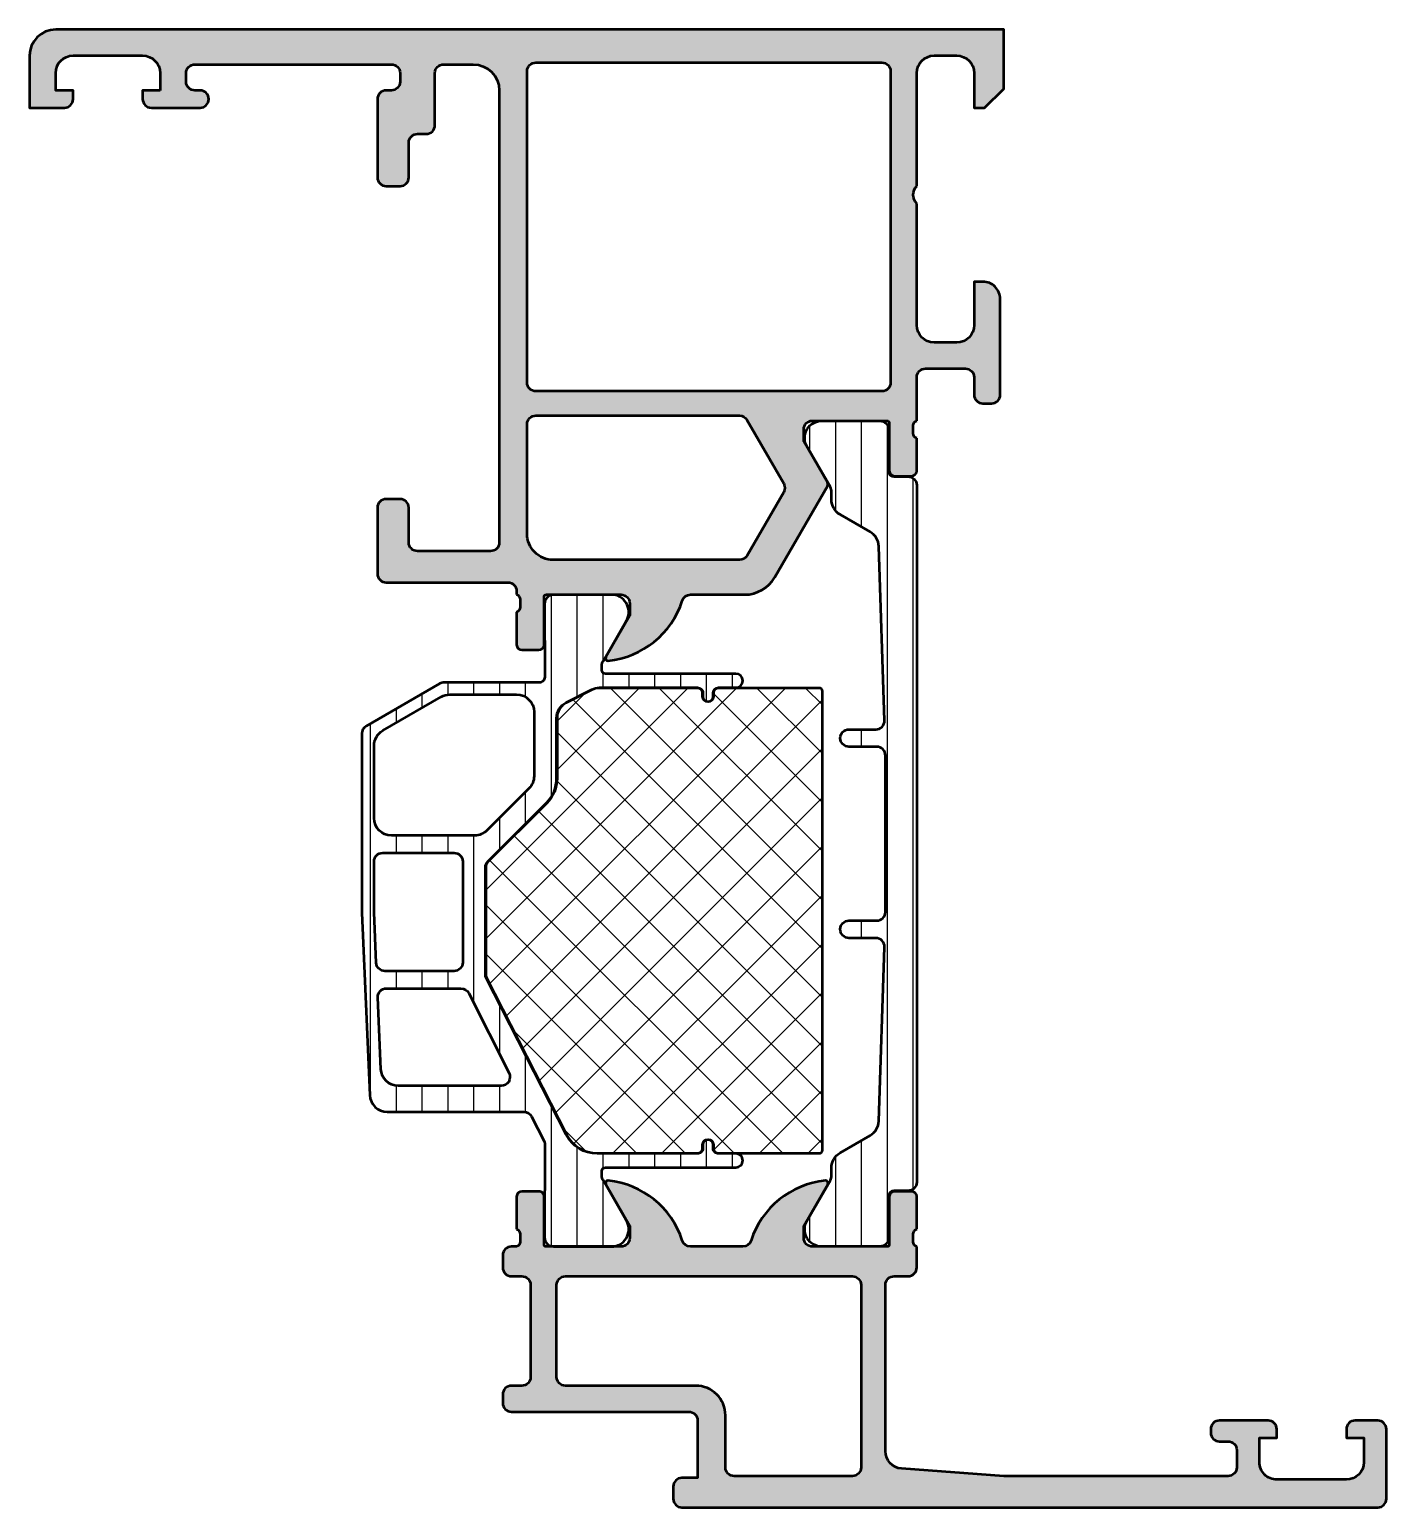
# Model space of a CAD drawing. Extents: x -30 to 48, y 0 to 85.
import ezdxf

# ---------------------------------------------------------------- set-up
doc = ezdxf.new("R2010")
doc.units = 0
for name, color, linetype, lineweight in [('0S-Alu contour', 7, 'Continuous', 50), ('0S-Alu hatch', 252, 'Continuous', 25), ('0S-Plastic contour', 254, 'Continuous', 50), ('0S-Plastic hatch', 253, 'Continuous', 25), ('0S-PT contour', 91, 'Continuous', 50), ('0S-PT hatch', 103, 'Continuous', 25)]:
    doc.layers.add(name, color=color, linetype=linetype, lineweight=lineweight)
pattern_1 = [(90, (0, 0), (-1.4859, 0), [])]

# ---------------------------------------------------------------- blocks, each defined once
blk = doc.blocks.new('346270__BF74AE64_2DAA_451C_8EFC_4A51F59395EB_')
at = {"layer": '0S-Alu hatch'}
h = blk.add_hatch(color=256, dxfattribs=at)
edge = h.paths.add_edge_path()
edge.add_line((-22.50000000226879, 81.5000456753733), (-23.50000000226879, 81.5000456753733))
edge.add_line((-23.50000000226879, 81.5000456753733), (-23.50000000226879, 81.00004567537331))
edge.add_arc((-23.00000000226879, 81.00004567537331), 0.5, 180, 270)
edge.add_line((-23.00000000226879, 80.5000456753733), (-20.20000000226879, 80.5000456753733))
edge.add_arc((-20.20000000226879, 81.00004567537331), 0.5, 270, 450)
edge.add_line((-20.20000000226879, 81.5000456753733), (-20.50000000226882, 81.5000456753733))
edge.add_ellipse((-20.50000000226882, 82.00004567537327), major_axis=(-0.4999999999999716, 0), ratio=1, start_angle=0, end_angle=90, ccw=False)
edge.add_line((-21.00000000226879, 82.00004567537327), (-21.00000000226879, 82.50004567537329))
edge.add_ellipse((-20.50000000226879, 82.50004567537329), major_axis=(-0.5, 0), ratio=1, start_angle=269.9999999999984, end_angle=360, ccw=False)
edge.add_line((-20.50000000226878, 83.0000456753733), (-9.200000002268808, 83.0000456753733))
edge.add_ellipse((-9.200000002268816, 82.50004567537329), major_axis=(-0.5000000000000142, 0), ratio=1, start_angle=180, end_angle=269.9999999999992, ccw=False)
edge.add_line((-8.700000002268801, 82.50004567537329), (-8.700000002268787, 82.0000456753733))
edge.add_ellipse((-9.200000002268801, 82.0000456753733), major_axis=(-0.5000000000000142, 0), ratio=1, start_angle=89.9999999999992, end_angle=180, ccw=False)
edge.add_line((-9.200000002268808, 81.50004567537329), (-9.500000002268777, 81.50004567537329))
edge.add_arc((-9.50000000226877, 81.00004567537327), 0.5000000000000142, 90.00000000000081, 180)
edge.add_line((-10.00000000226878, 81.00004567537329), (-10.00000000226879, 76.5000456753733))
edge.add_arc((-9.500000002268791, 76.5000456753733), 0.5, 180, 270)
edge.add_line((-9.500000002268791, 76.0000456753733), (-8.700000002268808, 76.0000456753733))
edge.add_arc((-8.700000002268801, 76.50004567537331), 0.5000000000000142, 269.9999999999992, 360)
edge.add_line((-8.200000002268787, 76.50004567537331), (-8.200000002268794, 78.5000456753733))
edge.add_ellipse((-7.700000002268794, 78.5000456753733), major_axis=(-0.5, 0), ratio=1, start_angle=270, end_angle=360, ccw=False)
edge.add_line((-7.700000002268794, 79.0000456753733), (-7.200000002268801, 79.0000456753733))
edge.add_arc((-7.200000002268794, 79.5000456753733), 0.5, 269.9999999999992, 360)
edge.add_line((-6.700000002268794, 79.50004567537329), (-6.70000000226878, 82.50004567537329))
edge.add_ellipse((-6.20000000226878, 82.50004567537329), major_axis=(-0.5, 0), ratio=1, start_angle=270.00000000000165, end_angle=360, ccw=False)
edge.add_line((-6.200000002268794, 83.0000456753733), (-4.500000002268805, 83.0000456753733))
edge.add_ellipse((-4.500000002268805, 81.5000456753733), major_axis=(-1.5, 0), ratio=1, start_angle=180, end_angle=270, ccw=False)
edge.add_line((-3.000000002268805, 81.5000456753733), (-3.000000002268791, 55.5000456753733))
edge.add_ellipse((-3.500000002268791, 55.5000456753733), major_axis=(-0.5, 0), ratio=1, start_angle=90.0000000000008, end_angle=180, ccw=False)
edge.add_line((-3.500000002268784, 55.0000456753733), (-7.700000002268794, 55.0000456753733))
edge.add_ellipse((-7.700000002268794, 55.5000456753733), major_axis=(-0.5, 0), ratio=1, start_angle=0, end_angle=90, ccw=False)
edge.add_line((-8.200000002268794, 55.5000456753733), (-8.200000002268787, 57.50004567537327))
edge.add_arc((-8.700000002268808, 57.50004567537327), 0.5000000000000214, 0, 89.9999999999992)
edge.add_line((-8.700000002268801, 58.0000456753733), (-9.500000002268813, 58.0000456753733))
edge.add_arc((-9.500000002268806, 57.5000456753733), 0.5, 90.00000000000081, 180)
edge.add_line((-10.0000000022688, 57.5000456753733), (-10.0000000022688, 53.70004567537328))
edge.add_arc((-9.500000002268813, 53.70004567537328), 0.4999999999999858, 180, 270.0000000000008)
edge.add_line((-9.500000002268806, 53.2000456753733), (-2.500000002268791, 53.2000456753733))
edge.add_ellipse((-2.500000002268791, 52.70004567537331), major_axis=(-0.4999999999999929, 0), ratio=1, start_angle=180, end_angle=270, ccw=False)
edge.add_line((-2.000000002268798, 52.70004567537331), (-2.000000002268791, 52.50025871779124))
edge.add_ellipse((-2.078824674848547, 52.23277807911624), major_axis=(-0.2788534042705836, 0), ratio=1, start_angle=178.8354106259001, end_angle=253.58012358050848, ccw=False)
edge.add_line((-1.80002887175852, 52.22711051767589), (-1.800028871758513, 51.77351651767589))
edge.add_ellipse((-2.078896967401675, 51.76785585819883), major_axis=(-0.2789255417371434, 0), ratio=1, start_angle=106.4245945553553, end_angle=181.1628700728862, ccw=False)
edge.add_line((-2.000029871758506, 51.5003125176759), (-2.000029871758513, 49.62030151766739))
edge.add_arc((-1.700029871758502, 49.62030151766739), 0.3000000000000114, 180, 270)
edge.add_line((-1.700029871758502, 49.32030151766737), (-0.7200555527157207, 49.32030151766737))
edge.add_arc((-0.7200555527157207, 49.62030151766738), 0.3000000000000043, 270, 360)
edge.add_line((-0.4200555527157164, 49.62030151766738), (-0.4200555527157235, 52.37915303887936))
edge.add_ellipse((-0.300055552715726, 52.37915303887936), major_axis=(-0.1199999999999974, 0), ratio=1, start_angle=270, end_angle=360, ccw=False)
edge.add_line((-0.300055552715726, 52.49915303887935), (4.000435396557193, 52.49915303887935))
edge.add_ellipse((4.000435396557186, 51.99915303887935), major_axis=(-0.5, 0), ratio=1, start_angle=180, end_angle=269.9999999999992, ccw=False)
edge.add_line((4.500435396557186, 51.99915303887935), (4.500435396557193, 51.29915303887936))
edge.add_line((4.500435396557193, 51.29915303887936), (3.118939938934822, 48.90633271585179))
edge.add_arc((3.23855518120547, 48.83727282352765), 0.138119784648278, 150.0000000000024, 275.6225775508025)
edge.add_arc((2.762212155383444, 53.67576190072712), 4.99999999999993, 275.622577550793, 342.2562568083121)
edge.add_ellipse((8.000572126881735, 51.99958028496938), major_axis=(-0.5000000000000537, 0), ratio=1, start_angle=270.00000000000324, end_angle=342.25625680831604, ccw=False)
edge.add_line((8.000572126881705, 52.49958028496943), (11.10411411720466, 52.49958028496943))
edge.add_arc((11.10411648695383, 54.49957798488573), 1.999997699917703, 269.9999321116088, 330.0000380431383)
edge.add_line((12.83616596656989, 53.49958028496945), (15.86199440404084, 58.7404692674008))
edge.add_arc((15.68878932003062, 58.84046926176586), 0.2000000000000006, 330.0000018640221, 389.9999817314342)
edge.add_line((15.86199443267216, 58.94046920654), (14.49996906715583, 61.29956807793817))
edge.add_line((14.49996906715583, 61.29956807793817), (14.49996906715583, 61.99958028496943))
edge.add_ellipse((14.99950752207739, 61.99961076942222), major_axis=(-0.4995384558517163, 0), ratio=1, start_angle=-90.00349648854058, end_angle=0.003496488599694203, ccw=False)
edge.add_line((14.99953800653017, 62.49914922434378), (19.29798379456311, 62.49915667765517))
edge.add_ellipse((19.2999341986251, 62.37917252901869), major_axis=(-0.1200000000000971, 0), ratio=1, start_angle=180, end_angle=270.93129034900915, ccw=False)
edge.add_line((19.41993419862519, 62.37917252901869), (19.41993419862519, 59.62032100780672))
edge.add_arc((19.7199341986252, 59.62032100780672), 0.3000000000000114, 180, 270)
edge.add_line((19.7199341986252, 59.32032100780671), (20.69990851766798, 59.32032100780671))
edge.add_arc((20.69990851766798, 59.62032100780672), 0.3000000000000114, 270, 360)
edge.add_line((20.99990851766799, 59.62032100780672), (20.99990851766798, 61.50033200781523))
edge.add_ellipse((21.07877561331115, 61.76787534833818), major_axis=(-0.2789255417371579, 0), ratio=1, start_angle=-1.1628700728862214, end_angle=73.57540544464553, ccw=False)
edge.add_line((20.79990751766798, 61.77353600781524), (20.79990751766798, 62.22713000781523))
edge.add_ellipse((21.07887250390952, 62.23280100853226), major_axis=(-0.279022622376522, 0), ratio=1, start_angle=-73.58012358050928, end_angle=1.1645893740977726, ccw=False)
edge.add_line((20.99999999773121, 62.5004439639169), (20.99999999773121, 65.00004567537327))
edge.add_ellipse((21.49999999773121, 65.00004567537327), major_axis=(-0.5, 0), ratio=1, start_angle=270, end_angle=360, ccw=False)
edge.add_line((21.49999999773121, 65.50004567537327), (23.7999999977312, 65.50004567537327))
edge.add_ellipse((23.79999999773121, 65.00004567537327), major_axis=(-0.5, 0), ratio=1, start_angle=180, end_angle=270.00000000000125, ccw=False)
edge.add_line((24.29999999773122, 65.00004567537327), (24.29999999773121, 64.00004567537327))
edge.add_arc((24.79999999773121, 64.00004567537327), 0.5, 180, 269.9999999999996)
edge.add_line((24.79999999773121, 63.50004567537327), (25.29999999773121, 63.50004567537327))
edge.add_arc((25.2999999977312, 64.00004567537329), 0.5000000000000142, 270.0000000000008, 360)
edge.add_line((25.79999999773121, 64.00004567537329), (25.79999999773121, 69.50004567537329))
edge.add_arc((24.79999999773122, 69.50004567537329), 0.9999999999999928, 0, 90.0000000000004)
edge.add_line((24.79999999773121, 70.50004567537329), (24.29999999773121, 70.50004567537327))
edge.add_line((24.29999999773121, 70.50004567537327), (24.29999999773121, 68.00004567537327))
edge.add_ellipse((23.29999999773121, 68.00004567537327), major_axis=(-1, 0), ratio=1, start_angle=90.00000000000023, end_angle=180, ccw=False)
edge.add_line((23.29999999773121, 67.00004567537327), (21.99999999773121, 67.00004567537327))
edge.add_ellipse((21.99999999773121, 68.00004567537327), major_axis=(-1, 0), ratio=1, start_angle=0, end_angle=90, ccw=False)
edge.add_line((20.99999999773121, 68.00004567537327), (20.99999999773121, 75.00004567537329))
edge.add_ellipse((21.52499999773121, 75.50004567537329), major_axis=(-0.7250000000000014, 0), ratio=1, start_angle=-43.6028189727034, end_angle=43.60281897270352, ccw=False)
edge.add_line((20.99999999773121, 76.00004567537329), (20.99999999773121, 82.50004567537329))
edge.add_ellipse((21.99999999773121, 82.50004567537329), major_axis=(-1, 0), ratio=1, start_angle=270, end_angle=360, ccw=False)
edge.add_line((21.99999999773121, 83.50004567537329), (23.29999999773121, 83.50004567537329))
edge.add_ellipse((23.29999999773121, 82.50004567537329), major_axis=(-1, 0), ratio=1, start_angle=180, end_angle=270, ccw=False)
edge.add_line((24.29999999773121, 82.50004567537329), (24.29999999773121, 80.50004567537329))
edge.add_line((24.29999999773121, 80.50004567537329), (24.89999999773121, 80.50004567537329))
edge.add_line((24.89999999773121, 80.50004567537329), (25.99999999773121, 81.6000456753733))
edge.add_line((25.99999999773121, 81.6000456753733), (25.99999999773121, 85.00004567537329))
edge.add_line((25.99999999773121, 85.00004567537329), (-28.50000000226879, 85.00004567537329))
edge.add_arc((-28.50000000226879, 83.50004567537329), 1.500000000000014, 90, 180)
edge.add_line((-30.00000000226881, 83.50004567537329), (-30.00000000226879, 80.5000456753733))
edge.add_line((-30.00000000226879, 80.5000456753733), (-28.00000000226879, 80.5000456753733))
edge.add_arc((-28.00000000226879, 81.00004567537331), 0.5, 270, 360)
edge.add_line((-27.50000000226879, 81.00004567537331), (-27.50000000226879, 81.5000456753733))
edge.add_line((-27.50000000226879, 81.5000456753733), (-28.50000000226879, 81.5000456753733))
edge.add_line((-28.50000000226879, 81.5000456753733), (-28.50000000226879, 82.50004567537329))
edge.add_ellipse((-27.50000000226879, 82.50004567537329), major_axis=(-1, 0), ratio=1, start_angle=270, end_angle=360, ccw=False)
edge.add_line((-27.50000000226879, 83.50004567537331), (-23.50000000226879, 83.50004567537331))
edge.add_ellipse((-23.50000000226879, 82.50004567537329), major_axis=(-1, 0), ratio=1, start_angle=180, end_angle=270, ccw=False)
edge.add_line((-22.50000000226879, 82.50004567537329), (-22.50000000226879, 81.5000456753733))
edge = h.paths.add_edge_path()
edge.add_ellipse((-0.9000000022687898, 82.6000456753733), major_axis=(-0.5, 0), ratio=1, start_angle=270, end_angle=360, ccw=False)
edge.add_line((-0.9000000022687898, 83.1000456753733), (18.99999999773121, 83.1000456753733))
edge.add_ellipse((18.99999999773121, 82.6000456753733), major_axis=(-0.5, 0), ratio=1, start_angle=180, end_angle=270, ccw=False)
edge.add_line((19.49999999773121, 82.6000456753733), (19.4999999977312, 64.70004567537329))
edge.add_ellipse((18.9999999977312, 64.70004567537329), major_axis=(-0.5, 0), ratio=1, start_angle=90.0000000000004, end_angle=180, ccw=False)
edge.add_line((18.99999999773121, 64.20004567537329), (-0.9000000022687898, 64.2000456753733))
edge.add_ellipse((-0.900000002268797, 64.7000456753733), major_axis=(-0.5, 0), ratio=1, start_angle=0, end_angle=90.0000000000008, ccw=False)
edge.add_line((-1.400000002268797, 64.7000456753733), (-1.400000002268789, 82.6000456753733))
edge = h.paths.add_edge_path()
edge.add_line((-0.9000000022687829, 62.80004567537331), (10.80495827491758, 62.80004567537329))
edge.add_ellipse((10.80495827491759, 62.30004567537328), major_axis=(-0.5000000000000142, 0), ratio=1, start_angle=210.000000000001, end_angle=270.0000000000008, ccw=False)
edge.add_line((11.23797097680981, 62.5500456753733), (13.3521585056487, 58.8881654627421))
edge.add_ellipse((12.91914580375648, 58.63816546274209), major_axis=(-0.499999999999998, 0), ratio=1, start_angle=149.9999999999999, end_angle=210.0000000000001, ccw=False)
edge.add_line((13.3521585056487, 58.38816546274209), (11.25168906940331, 54.75004567537329))
edge.add_ellipse((10.81867636751109, 55.00004567537328), major_axis=(-0.4999999999999995, 0), ratio=1, start_angle=90, end_angle=150.0000000000001, ccw=False)
edge.add_line((10.81867636751109, 54.50004567537328), (0.0999999977312154, 54.5000456753733))
edge.add_ellipse((0.099999997731203, 56.0000456753733), major_axis=(-1.5, 0), ratio=1, start_angle=0, end_angle=90.00000000000051, ccw=False)
edge.add_line((-1.400000002268797, 56.0000456753733), (-1.400000002268782, 62.30004567537331))
edge.add_ellipse((-0.9000000022687757, 62.30004567537331), major_axis=(-0.5000000000000071, 0), ratio=1, start_angle=270.0000000000008, end_angle=360, ccw=False)
at = {"layer": '0S-Alu contour', "color": 7}
for points in [[(24.29999999773121, 82.50004567537329), (24.29999999773121, 80.50004567537329), (24.89999999773121, 80.50004567537329), (25.99999999773121, 81.6000456753733), (25.99999999773121, 85.00004567537329), (-28.50000000226879, 85.00004567537329)], [(-30.00000000226881, 83.50004567537329), (-30.00000000226879, 80.5000456753733), (-28.00000000226879, 80.5000456753733)], [(-27.50000000226879, 83.50004567537331), (-23.50000000226879, 83.50004567537331)], [(21.99999999773121, 83.50004567537329), (23.29999999773121, 83.50004567537329)], [(-27.50000000226879, 81.00004567537331), (-27.50000000226879, 81.5000456753733), (-28.50000000226879, 81.5000456753733), (-28.50000000226879, 82.50004567537329)], [(-22.50000000226879, 82.50004567537329), (-22.50000000226879, 81.5000456753733)], [(-21.00000000226879, 82.00004567537327), (-21.00000000226879, 82.50004567537329)], [(-20.50000000226878, 83.0000456753733), (-9.200000002268808, 83.0000456753733)], [(-8.700000002268801, 82.50004567537329), (-8.700000002268787, 82.0000456753733)], [(-6.700000002268794, 79.50004567537329), (-6.70000000226878, 82.50004567537329)], [(-6.200000002268794, 83.0000456753733), (-4.500000002268805, 83.0000456753733)], [(-1.400000002268797, 64.7000456753733), (-1.400000002268789, 82.6000456753733)], [(-0.9000000022687898, 83.1000456753733), (18.99999999773121, 83.1000456753733)], [(19.49999999773121, 82.6000456753733), (19.4999999977312, 64.70004567537329)], [(20.99999999773121, 76.00004567537329), (20.99999999773121, 82.50004567537329)], [(-22.50000000226879, 81.5000456753733), (-23.50000000226879, 81.5000456753733), (-23.50000000226879, 81.00004567537331)], [(-20.20000000226879, 81.5000456753733), (-20.50000000226882, 81.5000456753733)], [(-10.00000000226878, 81.00004567537329), (-10.00000000226879, 76.5000456753733)], [(-9.200000002268808, 81.50004567537329), (-9.500000002268777, 81.50004567537329)], [(-3.000000002268805, 81.5000456753733), (-3.000000002268791, 55.5000456753733)], [(-23.00000000226879, 80.5000456753733), (-20.20000000226879, 80.5000456753733)], [(-8.200000002268787, 76.50004567537331), (-8.200000002268794, 78.5000456753733)], [(-7.700000002268794, 79.0000456753733), (-7.200000002268801, 79.0000456753733)], [(-9.500000002268791, 76.0000456753733), (-8.700000002268808, 76.0000456753733)], [(20.99999999773121, 68.00004567537327), (20.99999999773121, 75.00004567537329)], [(24.79999999773121, 70.50004567537329), (24.29999999773121, 70.50004567537327), (24.29999999773121, 68.00004567537327)], [(25.79999999773121, 64.00004567537329), (25.79999999773121, 69.50004567537329)], [(23.29999999773121, 67.00004567537327), (21.99999999773121, 67.00004567537327)], [(21.49999999773121, 65.50004567537327), (23.7999999977312, 65.50004567537327)], [(20.99999999773121, 62.5004439639169), (20.99999999773121, 65.00004567537327)], [(24.29999999773122, 65.00004567537327), (24.29999999773121, 64.00004567537327)], [(18.99999999773121, 64.20004567537329), (-0.9000000022687898, 64.2000456753733)], [(24.79999999773121, 63.50004567537327), (25.29999999773121, 63.50004567537327)], [(-1.400000002268797, 56.0000456753733), (-1.400000002268782, 62.30004567537331)], [(-0.9000000022687829, 62.80004567537331), (10.80495827491758, 62.80004567537329)], [(11.23797097680981, 62.5500456753733), (13.3521585056487, 58.8881654627421)], [(14.99953800653017, 62.49914922434378), (19.29798379456311, 62.49915667765517)], [(19.41993419862519, 62.37917252901869), (19.41993419862519, 59.62032100780672)], [(20.79990751766798, 61.77353600781524), (20.79990751766798, 62.22713000781523)], [(15.86199443267216, 58.94046920654), (14.49996906715583, 61.29956807793817), (14.49996906715583, 61.99958028496943)], [(20.99990851766799, 59.62032100780672), (20.99990851766798, 61.50033200781523)], [(12.83616596656989, 53.49958028496945), (15.86199440404084, 58.7404692674008)], [(19.7199341986252, 59.32032100780671), (20.69990851766798, 59.32032100780671)], [(-8.700000002268801, 58.0000456753733), (-9.500000002268813, 58.0000456753733)], [(13.3521585056487, 58.38816546274209), (11.25168906940331, 54.75004567537329)], [(-10.0000000022688, 57.5000456753733), (-10.0000000022688, 53.70004567537328)], [(-8.200000002268794, 55.5000456753733), (-8.200000002268787, 57.50004567537327)], [(-3.500000002268784, 55.0000456753733), (-7.700000002268794, 55.0000456753733)], [(10.81867636751109, 54.50004567537328), (0.0999999977312154, 54.5000456753733)], [(-9.500000002268806, 53.2000456753733), (-2.500000002268791, 53.2000456753733)], [(-2.000000002268798, 52.70004567537331), (-2.000000002268791, 52.50025871779124)], [(-1.80002887175852, 52.22711051767589), (-1.800028871758513, 51.77351651767589)], [(-0.4200555527157164, 49.62030151766738), (-0.4200555527157235, 52.37915303887936)], [(-0.300055552715726, 52.49915303887935), (4.000435396557193, 52.49915303887935)], [(4.500435396557186, 51.99915303887935), (4.500435396557193, 51.29915303887936), (3.118939938934822, 48.90633271585179)], [(8.000572126881705, 52.49958028496943), (11.10411411720466, 52.49958028496943)], [(-2.000029871758506, 51.5003125176759), (-2.000029871758513, 49.62030151766739)], [(-1.700029871758502, 49.32030151766737), (-0.7200555527157207, 49.32030151766737)]]:
    blk.add_lwpolyline(points, dxfattribs=at)
for centre, radius, start, end in [((-28.50000000226879, 83.50004567537329), 1.500000000000014, 90, 180), ((-28.00000000226879, 81.00004567537331), 0.5, 270, 0), ((-23.00000000226879, 81.00004567537331), 0.5, 180, 270), ((-20.20000000226879, 81.00004567537331), 0.5, 270, 90), ((-9.50000000226877, 81.00004567537327), 0.5000000000000142, 90.00000000000081, 180), ((-7.200000002268794, 79.5000456753733), 0.5, 269.9999999999992, 0), ((-9.500000002268791, 76.5000456753733), 0.5, 180, 270), ((-8.700000002268801, 76.50004567537331), 0.5000000000000142, 269.9999999999992, 0), ((24.79999999773122, 69.50004567537329), 0.9999999999999928, 0, 90.0000000000004), ((24.79999999773121, 64.00004567537327), 0.5, 180, 269.9999999999996), ((25.2999999977312, 64.00004567537329), 0.5000000000000142, 270.0000000000008, 0), ((19.7199341986252, 59.62032100780672), 0.3000000000000114, 180, 270), ((20.69990851766798, 59.62032100780672), 0.3000000000000114, 270, 0), ((15.68878932003062, 58.84046926176586), 0.2000000000000006, 330.0000018640221, 29.99998173143422), ((-9.500000002268806, 57.5000456753733), 0.5, 90.00000000000081, 180), ((-8.700000002268808, 57.50004567537327), 0.5000000000000214, 0, 89.9999999999992), ((-9.500000002268813, 53.70004567537328), 0.4999999999999858, 180, 270.0000000000008), ((11.10411648695383, 54.49957798488573), 1.999997699917703, 269.9999321116088, 330.0000380431383), ((2.762212155383444, 53.67576190072712), 4.99999999999993, 275.622577550793, 342.2562568083121), ((-1.700029871758502, 49.62030151766739), 0.3000000000000114, 180, 270), ((-0.7200555527157207, 49.62030151766738), 0.3000000000000043, 270, 0), ((3.23855518120547, 48.83727282352765), 0.138119784648278, 150.0000000000024, 275.6225775508025)]:
    blk.add_arc(centre, radius, start, end, dxfattribs=at)
at = {"layer": '0S-Alu contour', "color": 7, "extrusion": (0, 0, -1)}
for centre, radius, start, end in [((27.50000000226879, 82.50004567537329), 1, 0, 90), ((23.50000000226879, 82.50004567537329), 1, 90, 180), ((-21.99999999773121, 82.50004567537329), 1, 0, 90), ((-23.29999999773121, 82.50004567537329), 1, 90, 180), ((20.50000000226879, 82.50004567537329), 0.5, 0, 90.0000000000016), ((9.200000002268816, 82.50004567537329), 0.5000000000000142, 90.00000000000081, 180), ((6.20000000226878, 82.50004567537329), 0.5, 0, 89.99999999999837), ((4.500000002268805, 81.5000456753733), 1.5, 90, 180), ((0.9000000022687898, 82.6000456753733), 0.5, 0, 90), ((-18.99999999773121, 82.6000456753733), 0.5, 90, 180), ((20.50000000226882, 82.00004567537327), 0.4999999999999716, 270, 0), ((9.200000002268801, 82.0000456753733), 0.5000000000000142, 180, 270.0000000000008), ((7.700000002268794, 78.5000456753733), 0.5, 0, 90), ((-21.52499999773121, 75.50004567537329), 0.7250000000000015, 316.3971810272965, 43.6028189727035), ((-21.99999999773121, 68.00004567537327), 1, 270, 0), ((-23.29999999773121, 68.00004567537327), 1, 180, 269.9999999999998), ((-21.49999999773121, 65.00004567537327), 0.5, 0, 90), ((-23.79999999773121, 65.00004567537327), 0.5, 89.99999999999876, 180), ((0.900000002268797, 64.7000456753733), 0.5, 269.9999999999992, 0), ((-18.9999999977312, 64.70004567537329), 0.5, 180, 269.9999999999996), ((0.9000000022687757, 62.30004567537331), 0.5000000000000071, 0, 89.9999999999992), ((-10.80495827491759, 62.30004567537328), 0.5000000000000142, 89.9999999999992, 149.999999999999), ((-14.99950752207739, 61.99961076942222), 0.4995384558517163, 359.9965035114003, 90.00349648854063), ((-19.2999341986251, 62.37917252901869), 0.1200000000000971, 89.06870965099084, 180), ((-21.07887250390952, 62.23280100853226), 0.279022622376522, 358.8354106259022, 73.58012358050941), ((-21.07877561331115, 61.76787534833818), 0.2789255417371579, 286.4245945553545, 1.162870072886224), ((-12.91914580375648, 58.63816546274209), 0.499999999999998, 149.9999999999999, 210.0000000000001), ((7.700000002268794, 55.5000456753733), 0.5, 270, 0), ((3.500000002268791, 55.5000456753733), 0.5, 180, 269.9999999999992), ((-0.099999997731203, 56.0000456753733), 1.5, 269.9999999999995, 0), ((-10.81867636751109, 55.00004567537328), 0.4999999999999995, 210, 270), ((2.500000002268791, 52.70004567537331), 0.4999999999999929, 90, 180), ((2.078824674848547, 52.23277807911624), 0.2788534042705836, 106.4198764194915, 181.1645893741), ((0.300055552715726, 52.37915303887936), 0.1199999999999974, 0, 90), ((-4.000435396557186, 51.99915303887935), 0.5, 90.00000000000081, 180), ((-8.000572126881735, 51.99958028496938), 0.5000000000000537, 17.74374319168398, 89.99999999999675), ((2.078896967401675, 51.76785585819883), 0.2789255417371434, 178.8371299271138, 253.5754054446447)]:
    blk.add_arc(centre, radius, start, end, dxfattribs=at)
blk = doc.blocks.new('345330__E191DA10_F235_4A55_B0DD_916212A64A59_')
at = {"layer": '0S-Alu hatch'}
h = blk.add_hatch(color=256, dxfattribs=at)
edge = h.paths.add_edge_path()
edge.add_arc((38.40000000000001, 4.5), 0.5000000000000142, 90.0000000000016, 180)
edge.add_line((37.89999999999999, 4.499999999999985), (37.89999999999999, 4.299999999999997))
edge.add_arc((38.39999999999999, 4.299999999999997), 0.5, 180, 270)
edge.add_line((38.39999999999999, 3.799999999999997), (38.89999999999999, 3.799999999999997))
edge.add_ellipse((38.89999999999999, 3.299999999999997), major_axis=(-0.5, 0), ratio=1, start_angle=180, end_angle=270, ccw=False)
edge.add_line((39.39999999999999, 3.299999999999997), (39.39999999999999, 2.299999999999997))
edge.add_ellipse((38.89999999999999, 2.300000000000007), major_axis=(-0.5, 0), ratio=1, start_angle=90, end_angle=180, ccw=False)
edge.add_line((38.89999999999999, 1.800000000000007), (25.99999999999992, 1.800000000000025))
edge.add_line((25.99999999999992, 1.800000000000025), (20.12666855696393, 2.231862606105579))
edge.add_ellipse((20.19999999999998, 3.229170231395894), major_axis=(-0.9999999999999785, 0), ratio=1, start_angle=0, end_angle=85.7946429982913, ccw=False)
edge.add_line((19.2, 3.229170231395894), (19.19999999999998, 12.8))
edge.add_ellipse((19.70000000000001, 12.79999999999998), major_axis=(-0.500000000000032, 0), ratio=1, start_angle=269.99999999999875, end_angle=360, ccw=False)
edge.add_line((19.70000000000002, 13.30000000000001), (20.50000000000001, 13.30000000000001))
edge.add_arc((20.5, 13.8), 0.4999999999999965, 270.0000000000012, 360)
edge.add_line((20.99999999999999, 13.8), (21, 15.00004567227427))
edge.add_ellipse((21.07883644743735, 15.26756626730211), major_axis=(-0.2788950594911806, 0), ratio=1, start_angle=-1.164589374097602, end_angle=73.5801235805078, ccw=False)
edge.add_line((20.79999899773121, 15.27323467536478), (20.79999899773121, 15.72682867536479))
edge.add_ellipse((21.07886709337437, 15.73248933484186), major_axis=(-0.2789255417371436, 0), ratio=1, start_angle=-73.57540544464308, end_angle=1.1628700728883814, ccw=False)
edge.add_line((20.9999999977312, 16.00003267536479), (20.99999999773121, 17.8800436753733))
edge.add_arc((20.69999999773121, 17.8800436753733), 0.3000000000000007, 0, 90)
edge.add_line((20.69999999773121, 18.1800436753733), (19.72002567868842, 18.1800436753733))
edge.add_arc((19.72002567868843, 17.88004367537329), 0.3000000000000114, 90.00000000000067, 180)
edge.add_line((19.42002567868842, 17.88004367537329), (19.42002567868843, 15.1200456753733))
edge.add_ellipse((19.30002567868842, 15.1200456753733), major_axis=(-0.1200000000000045, 0), ratio=1, start_angle=90, end_angle=180, ccw=False)
edge.add_line((19.30002567868842, 15.00004567537329), (14.99999999773121, 15.00004567537329))
edge.add_ellipse((14.99999999773121, 15.5000456753733), major_axis=(-0.5000000000000018, 0), ratio=1, start_angle=0, end_angle=90.0000000000008, ccw=False)
edge.add_line((14.49999999773121, 15.5000456753733), (14.4999999977312, 16.20004567537329))
edge.add_line((14.4999999977312, 16.20004567537329), (15.88149545535357, 18.59286599840086))
edge.add_arc((15.76188021308291, 18.66192589072501), 0.1381197846482991, 329.999999999999, 455.6225775507923)
edge.add_arc((16.23822323890493, 13.82343681352545), 5.000000000000039, 95.62257755079254, 162.2515836439288)
edge.add_ellipse((10.99999999773113, 15.50004567537326), major_axis=(-0.4999999999999578, 0), ratio=1, start_angle=90.00000000000978, end_angle=162.2515836439406, ccw=False)
edge.add_line((10.99999999773121, 15.0000456753733), (7.999999997731215, 15.00004567537329))
edge.add_ellipse((7.999999997731222, 15.50004567537335), major_axis=(-0.5000000000000587, 0), ratio=1, start_angle=17.748416356069015, end_angle=89.9999999999992, ccw=False)
edge.add_arc((2.761776756557402, 13.82343681352553), 4.99999999999996, 17.74841635607022, 84.37742244920626)
edge.add_arc((3.238119782379513, 18.661925890725), 0.1381197846483059, 84.37742244920538, 209.9999999999945)
edge.add_line((3.118504540108838, 18.59286599840086), (4.499999997731201, 16.20004567537329))
edge.add_line((4.499999997731201, 16.20004567537329), (4.499999997731201, 15.50004567537332))
edge.add_ellipse((3.999999997731187, 15.50004567537331), major_axis=(-0.5000000000000142, 0), ratio=1, start_angle=90.00000000000159, end_angle=180, ccw=False)
edge.add_line((3.999999997731201, 15.00004567537329), (-0.3000103663751688, 15.00004567537329))
edge.add_ellipse((-0.3000103663751688, 15.1200456753733), major_axis=(-0.1200000000000045, 0), ratio=1, start_angle=0, end_angle=90, ccw=False)
edge.add_line((-0.4200103663751733, 15.1200456753733), (-0.4200103663751378, 17.88008141799188))
edge.add_arc((-0.7200103663751634, 17.88008141799186), 0.3000000000000256, 0, 90.00000000000541)
edge.add_line((-0.7200103663751917, 18.18008141799188), (-1.699984685417938, 18.18008141799189))
edge.add_arc((-1.699984685417916, 17.88008141799187), 0.3000000000000185, 90.00000000000406, 180)
edge.add_line((-1.999984685417935, 17.88008141799187), (-1.999984685417956, 16.00007041798337))
edge.add_ellipse((-2.078851781061125, 15.73252707746041), major_axis=(-0.2789255417371664, 0), ratio=1, start_angle=178.8371299271148, end_angle=253.5754054446461, ccw=False)
edge.add_line((-1.79998368541794, 15.72686641798336), (-1.799983685417942, 15.2732724179834))
edge.add_ellipse((-2.078883396937392, 15.26757232633086), major_axis=(-0.2789579540548718, 0), ratio=1, start_angle=106.42612272478459, end_angle=181.1708356793903, ccw=False)
edge.add_line((-2.000000000000027, 15.00000000000001), (-2.300000000000011, 15.00000000000001))
edge.add_arc((-2.300000000000004, 14.50000000000001), 0.5000000000000071, 90.00000000000081, 180)
edge.add_line((-2.800000000000011, 14.50000000000001), (-2.799999999999997, 13.8))
edge.add_arc((-2.300000000000018, 13.79999999999999), 0.4999999999999787, 180, 269.9999999999992)
edge.add_line((-2.300000000000025, 13.30000000000001), (-1.700000000000017, 13.30000000000001))
edge.add_ellipse((-1.700000000000017, 12.80000000000002), major_axis=(-0.4999999999999858, 0), ratio=1, start_angle=180, end_angle=270, ccw=False)
edge.add_line((-1.200000000000031, 12.80000000000002), (-1.200000000000002, 7.500000000000014))
edge.add_ellipse((-1.700000000000031, 7.500000000000028), major_axis=(-0.5000000000000285, 0), ratio=1, start_angle=89.9999999999967, end_angle=180, ccw=False)
edge.add_line((-1.700000000000059, 7), (-2.300000000000025, 7))
edge.add_arc((-2.300000000000039, 6.500000000000014), 0.4999999999999858, 89.99999999999837, 180)
edge.add_line((-2.800000000000025, 6.500000000000014), (-2.800000000000011, 6))
edge.add_arc((-2.300000000000011, 6), 0.5, 180, 270)
edge.add_line((-2.300000000000011, 5.5), (7.899999999999991, 5.5))
edge.add_ellipse((7.899999999999991, 5), major_axis=(-0.5, 0), ratio=1, start_angle=180, end_angle=270, ccw=False)
edge.add_line((8.399999999999991, 5), (8.399999999999977, 1.700000000000017))
edge.add_line((8.399999999999977, 1.700000000000017), (7.499999999999971, 1.699999999999988))
edge.add_arc((7.499999999999971, 1.200000000000002), 0.4999999999999858, 90, 180)
edge.add_line((6.999999999999985, 1.200000000000002), (6.999999999999985, 0.5))
edge.add_arc((7.499999999999992, 0.5000000000000071), 0.5000000000000071, 180, 269.9999999999992)
edge.add_line((7.499999999999985, 0), (47.49999999999999, 0))
edge.add_arc((47.49999999999999, 0.5000000000000018), 0.5000000000000018, 270, 360)
edge.add_line((47.99999999999998, 0.5000000000000018), (47.99999999999998, 4.5))
edge.add_arc((47.49999999999999, 4.500000000000001), 0.4999999999999929, 0, 90)
edge.add_line((47.49999999999999, 4.999999999999994), (46.19999999999998, 5))
edge.add_arc((46.19999999999999, 4.500000000000003), 0.4999999999999965, 90.00000000000081, 180)
edge.add_line((45.69999999999999, 4.500000000000003), (45.69999999999999, 4))
edge.add_line((45.69999999999999, 4), (46.69999999999999, 4))
edge.add_line((46.69999999999999, 4), (46.69999999999999, 2.600000000000008))
edge.add_ellipse((45.69999999999999, 2.600000000000004), major_axis=(-1, 0), ratio=1, start_angle=90.0000000000008, end_angle=180, ccw=False)
edge.add_line((45.7, 1.600000000000004), (41.69999999999999, 1.600000000000008))
edge.add_ellipse((41.69999999999998, 2.599999999999999), major_axis=(-0.9999999999999911, 0), ratio=1, start_angle=0, end_angle=90.0000000000004, ccw=False)
edge.add_line((40.69999999999999, 2.599999999999999), (40.69999999999999, 4))
edge.add_line((40.69999999999999, 4), (41.69999999999999, 4))
edge.add_line((41.69999999999999, 4), (41.69999999999999, 4.5))
edge.add_arc((41.2, 4.499999999999992), 0.4999999999999929, 0, 90.00000000000081)
edge.add_line((41.19999999999999, 4.999999999999985), (38.39999999999999, 5.000000000000014))
edge = h.paths.add_edge_path()
edge.add_ellipse((0.799999999999976, 12.8), major_axis=(-0.5000000000000071, 0), ratio=1, start_angle=270.0000000000008, end_angle=360, ccw=False)
edge.add_line((0.7999999999999688, 13.30000000000001), (17.29999999999999, 13.3))
edge.add_ellipse((17.29999999999999, 12.8), major_axis=(-0.5, 0), ratio=1, start_angle=180, end_angle=270, ccw=False)
edge.add_line((17.79999999999999, 12.8), (17.79999999999999, 2.299999999999997))
edge.add_ellipse((17.29999999999999, 2.299999999999997), major_axis=(-0.5, 0), ratio=1, start_angle=90, end_angle=180, ccw=False)
edge.add_line((17.29999999999999, 1.799999999999997), (10.5, 1.799999999999997))
edge.add_ellipse((10.5, 2.300000000000011), major_axis=(-0.5000000000000142, 0), ratio=1, start_angle=0, end_angle=90, ccw=False)
edge.add_line((9.999999999999986, 2.300000000000011), (10, 5.300000000000002))
edge.add_arc((8.300000000000004, 5.300000000000002), 1.699999999999995, 0, 90.00000000000024)
edge.add_line((8.299999999999997, 6.999999999999998), (0.799999999999983, 7.000000000000014))
edge.add_ellipse((0.799999999999983, 7.500000000000014), major_axis=(-0.5, 0), ratio=1, start_angle=0, end_angle=90, ccw=False)
edge.add_line((0.2999999999999829, 7.500000000000014), (0.2999999999999687, 12.8))
at = {"layer": '0S-Alu contour', "color": 7}
for points in [[(-1.999984685417935, 17.88008141799187), (-1.999984685417956, 16.00007041798337)], [(-0.7200103663751917, 18.18008141799188), (-1.699984685417938, 18.18008141799189)], [(-0.4200103663751733, 15.1200456753733), (-0.4200103663751378, 17.88008141799188)], [(3.118504540108838, 18.59286599840086), (4.499999997731201, 16.20004567537329), (4.499999997731201, 15.50004567537332)], [(14.49999999773121, 15.5000456753733), (14.4999999977312, 16.20004567537329), (15.88149545535357, 18.59286599840086)], [(19.42002567868842, 17.88004367537329), (19.42002567868843, 15.1200456753733)], [(20.69999999773121, 18.1800436753733), (19.72002567868842, 18.1800436753733)], [(20.9999999977312, 16.00003267536479), (20.99999999773121, 17.8800436753733)], [(-1.79998368541794, 15.72686641798336), (-1.799983685417942, 15.2732724179834)], [(20.79999899773121, 15.27323467536478), (20.79999899773121, 15.72682867536479)], [(-2.800000000000011, 14.50000000000001), (-2.799999999999997, 13.8)], [(-2.000000000000027, 15.00000000000001), (-2.300000000000011, 15.00000000000001)], [(3.999999997731201, 15.00004567537329), (-0.3000103663751688, 15.00004567537329)], [(10.99999999773121, 15.0000456753733), (7.999999997731215, 15.00004567537329)], [(19.30002567868842, 15.00004567537329), (14.99999999773121, 15.00004567537329)], [(20.99999999999999, 13.8), (21, 15.00004567227427)], [(-2.300000000000025, 13.30000000000001), (-1.700000000000017, 13.30000000000001)], [(-1.200000000000031, 12.80000000000002), (-1.200000000000002, 7.500000000000014)], [(0.2999999999999829, 7.500000000000014), (0.2999999999999687, 12.8)], [(0.7999999999999688, 13.30000000000001), (17.29999999999999, 13.3)], [(17.79999999999999, 12.8), (17.79999999999999, 2.299999999999997)], [(19.2, 3.229170231395894), (19.19999999999998, 12.8)], [(19.70000000000002, 13.30000000000001), (20.50000000000001, 13.30000000000001)], [(-1.700000000000059, 7), (-2.300000000000025, 7)], [(8.299999999999997, 6.999999999999998), (0.799999999999983, 7.000000000000014)], [(-2.800000000000025, 6.500000000000014), (-2.800000000000011, 6)], [(-2.300000000000011, 5.5), (7.899999999999991, 5.5)], [(9.999999999999986, 2.300000000000011), (10, 5.300000000000002)], [(8.399999999999991, 5), (8.399999999999977, 1.700000000000017), (7.499999999999971, 1.699999999999988)], [(37.89999999999999, 4.499999999999985), (37.89999999999999, 4.299999999999997)], [(41.19999999999999, 4.999999999999985), (38.39999999999999, 5.000000000000014)], [(40.69999999999999, 2.599999999999999), (40.69999999999999, 4), (41.69999999999999, 4), (41.69999999999999, 4.5)], [(45.69999999999999, 4.500000000000003), (45.69999999999999, 4), (46.69999999999999, 4), (46.69999999999999, 2.600000000000008)], [(47.49999999999999, 4.999999999999994), (46.19999999999998, 5)], [(47.99999999999998, 0.5000000000000018), (47.99999999999998, 4.5)], [(38.39999999999999, 3.799999999999997), (38.89999999999999, 3.799999999999997)], [(39.39999999999999, 3.299999999999997), (39.39999999999999, 2.299999999999997)], [(17.29999999999999, 1.799999999999997), (10.5, 1.799999999999997)], [(38.89999999999999, 1.800000000000007), (25.99999999999992, 1.800000000000025), (20.12666855696393, 2.231862606105579)], [(6.999999999999985, 1.200000000000002), (6.999999999999985, 0.5)], [(45.7, 1.600000000000004), (41.69999999999999, 1.600000000000008)], [(7.499999999999985, 0), (47.49999999999999, 0)]]:
    blk.add_lwpolyline(points, dxfattribs=at)
for centre, radius, start, end in [((3.238119782379513, 18.661925890725), 0.1381197846483059, 84.37742244920538, 209.9999999999945), ((2.761776756557402, 13.82343681352553), 4.99999999999996, 17.74841635607022, 84.37742244920626), ((16.23822323890493, 13.82343681352545), 5.000000000000039, 95.62257755079254, 162.2515836439288), ((15.76188021308291, 18.66192589072501), 0.1381197846482991, 329.999999999999, 95.62257755079234), ((-1.699984685417916, 17.88008141799187), 0.3000000000000185, 90.00000000000406, 180), ((-0.7200103663751634, 17.88008141799186), 0.3000000000000256, 0, 90.00000000000541), ((19.72002567868843, 17.88004367537329), 0.3000000000000114, 90.00000000000067, 180), ((20.69999999773121, 17.8800436753733), 0.3000000000000007, 0, 90), ((-2.300000000000004, 14.50000000000001), 0.5000000000000071, 90.00000000000081, 180), ((-2.300000000000018, 13.79999999999999), 0.4999999999999787, 180, 269.9999999999992), ((20.5, 13.8), 0.4999999999999965, 270.0000000000012, 0), ((-2.300000000000039, 6.500000000000014), 0.4999999999999858, 89.99999999999837, 180), ((8.300000000000004, 5.300000000000002), 1.699999999999995, 0, 90.00000000000024), ((-2.300000000000011, 6), 0.5, 180, 270), ((38.40000000000001, 4.5), 0.5000000000000142, 90.0000000000016, 180), ((38.39999999999999, 4.299999999999997), 0.5, 180, 270), ((41.2, 4.499999999999992), 0.4999999999999929, 0, 90.00000000000081), ((46.19999999999999, 4.500000000000003), 0.4999999999999965, 90.00000000000081, 180), ((47.49999999999999, 4.500000000000001), 0.4999999999999929, 0, 90), ((7.499999999999971, 1.200000000000002), 0.4999999999999858, 90, 180), ((7.499999999999992, 0.5000000000000071), 0.5000000000000071, 180, 269.9999999999992), ((47.49999999999999, 0.5000000000000018), 0.5000000000000018, 270, 0)]:
    blk.add_arc(centre, radius, start, end, dxfattribs=at)
at = {"layer": '0S-Alu contour', "color": 7, "extrusion": (0, 0, -1)}
for centre, radius, start, end in [((2.078851781061125, 15.73252707746041), 0.2789255417371664, 106.4245945553539, 181.1628700728853), ((-3.999999997731187, 15.50004567537331), 0.5000000000000142, 180, 269.9999999999984), ((-7.999999997731222, 15.50004567537335), 0.5000000000000587, 270.0000000000008, 342.251583643931), ((-10.99999999773113, 15.50004567537326), 0.4999999999999578, 197.7484163560595, 269.9999999999902), ((-14.99999999773121, 15.5000456753733), 0.5000000000000018, 269.9999999999992, 0), ((-21.07886709337437, 15.73248933484186), 0.2789255417371436, 358.8371299271116, 73.57540544464312), ((2.078883396937392, 15.26757232633086), 0.2789579540548718, 178.8291643206097, 253.5738772752154), ((0.3000103663751688, 15.1200456753733), 0.1200000000000045, 270, 0), ((-19.30002567868842, 15.1200456753733), 0.1200000000000045, 180, 270), ((-21.07883644743735, 15.26756626730211), 0.2788950594911806, 286.4198764194923, 1.16458937409755), ((1.700000000000017, 12.80000000000002), 0.4999999999999858, 90, 180), ((-0.799999999999976, 12.8), 0.5000000000000071, 0, 89.9999999999992), ((-17.29999999999999, 12.8), 0.5, 90, 180), ((-19.70000000000001, 12.79999999999998), 0.500000000000032, 0, 90.00000000000122), ((1.700000000000031, 7.500000000000028), 0.5000000000000285, 180, 270.0000000000033), ((-0.799999999999983, 7.500000000000014), 0.5, 270, 0), ((-7.899999999999991, 5), 0.5, 90, 180), ((-38.89999999999999, 3.299999999999997), 0.5, 90, 180), ((-20.19999999999998, 3.229170231395894), 0.9999999999999785, 274.2053570017087, 0), ((-41.69999999999998, 2.599999999999999), 0.9999999999999911, 269.9999999999996, 0), ((-45.69999999999999, 2.600000000000004), 1, 180, 269.9999999999992), ((-10.5, 2.300000000000011), 0.5000000000000142, 270, 0), ((-17.29999999999999, 2.299999999999997), 0.5, 180, 270), ((-38.89999999999999, 2.300000000000007), 0.5, 180, 270)]:
    blk.add_arc(centre, radius, start, end, dxfattribs=at)
blk = doc.blocks.new('284041__DEA051AB_C3FF_445C_A86B_6CBD2F5D63FD___A834A5B7_96BD_46EC_9BDA_1FB4C670BE09_')
at = {"layer": '0S-Plastic hatch'}
h = blk.add_hatch(dxfattribs=at)
h.set_pattern_fill('ANSI31', color=256, scale=0.4680000000000001, angle=45, style=0)
h.set_pattern_definition(pattern_1)
edge = h.paths.add_edge_path()
edge.add_arc((-6.165970438678591, 46.9500456753751), 0.5000000000003766, 89.99999999998779, 119.9999999999899)
edge.add_line((-6.415970438678706, 47.38305837726769), (-10.64994503489408, 44.93857200440064))
edge.add_arc((-10.39994503489421, 44.50555930250824), 0.5000000000000941, 119.9999999999768, 180)
edge.add_line((-10.8999450348943, 44.50555930250824), (-10.89994503489431, 34.20192844959355))
edge.add_line((-10.89994503489431, 34.20192844959355), (-10.44170151422094, 23.70642628800995))
edge.add_arc((-9.44265329263925, 23.75004567537531), 0.9999999999998387, 182.5000000000017, 270.0000000000061)
edge.add_line((-9.442653292639143, 22.75004567537547), (-1.582449370601587, 22.75004567537546))
edge.add_ellipse((-1.582449370601544, 22.25004567537565), major_axis=(-0.4999999999998117, 0), ratio=1, start_angle=207.0072193886973, end_angle=270.0000000000049, ccw=False)
edge.add_line((-1.136974713922773, 22.47709705779104), (-0.4219590131347886, 21.07423674291343))
edge.add_ellipse((-0.6892438071421907, 20.9380059134642), major_axis=(-0.3000000000000038, 0), ratio=1, start_angle=179.9920113084649, end_angle=207.0072193886824, ccw=False)
edge.add_line((-0.3892438100582525, 20.93796408477327), (-0.3900006193324756, 15.51004429243699))
edge.add_arc((0.1099953581061399, 15.51004165281191), 0.4999959774455833, 179.9996975182267, 270.0003024811859)
edge.add_line((0.109997997731213, 15.0100456753733), (3.586539495830685, 15.0100456753733))
edge.add_arc((3.444228846839337, 15.99986375009615), 0.9999960709244732, 278.1816080518995, 392.7270160998407)
edge.add_line((4.28548149583068, 16.5404986753733), (2.966964642872035, 18.82423716836331))
edge.add_ellipse((3.399977359602431, 19.07423714266287), major_axis=(-0.5000000000000199, 0), ratio=1, start_angle=0.001175055589214935, end_angle=29.999996599344172, ccw=False)
edge.add_line((2.899977359707561, 19.07422688836841), (2.900054965105702, 19.3500456749485))
edge.add_ellipse((3.100054965319152, 19.35004567516202), major_axis=(-0.2000000002134499, 0), ratio=1, start_angle=270.000000061201, end_angle=360, ccw=False)
edge.add_line((3.10005496510552, 19.55004567537547), (10.60005496510569, 19.55004567537548))
edge.add_arc((10.60005496510572, 19.95004567537548), 0.3999999999999986, 269.9999999999959, 449.9999999999959)
edge.add_line((10.60005496510575, 20.35004567537548), (9.600054965105805, 20.35004567537547))
edge.add_ellipse((9.600054965105699, 20.65004567537542), major_axis=(-0.2999999999999474, 0), ratio=1, start_angle=0, end_angle=90.0000000000204, ccw=False)
edge.add_line((9.300054965105751, 20.65004567537542), (9.300054965105794, 20.85004567537549))
edge.add_arc((9.000054965105752, 20.85004567537548), 0.3000000000000398, 0, 180)
edge.add_line((8.700054965105714, 20.85004567537547), (8.700054965105714, 20.65004567537547))
edge.add_ellipse((8.400054965105802, 20.65004567537542), major_axis=(-0.2999999999999119, 0), ratio=1, start_angle=89.9999999999946, end_angle=180, ccw=False)
edge.add_line((8.400054965105774, 20.35004567537551), (2.629705714877779, 20.35004567537547))
edge.add_ellipse((2.629705714877829, 22.35004567537552), major_axis=(-2.000000000000056, 0), ratio=1, start_angle=27.00721938869009, end_angle=89.99999999999858, ccw=False)
edge.add_line((0.8478070881619078, 21.4418401457138), (-3.745419691573153, 30.45374793937414))
edge.add_ellipse((-3.299945034895024, 30.68079932178958), major_axis=(-0.4999999999992611, 0), ratio=1, start_angle=0, end_angle=27.007219388735393, ccw=False)
edge.add_line((-3.799945034894285, 30.68079932178958), (-3.799945034894285, 36.80446126310382))
edge.add_ellipse((-3.299945034894278, 36.80446126310382), major_axis=(-0.5000000000000071, 0), ratio=1, start_angle=314.9999999999981, end_angle=360, ccw=False)
edge.add_line((-3.653498425487545, 37.15801465369711), (-0.2857314725212774, 40.52578160666314))
edge.add_arc((-1.699945034894327, 41.93999516903629), 2.000000000000005, 314.999999999998, 360)
edge.add_line((0.3000549651056788, 41.93999516903629), (0.3000549651057938, 45.40252481396865))
edge.add_ellipse((1.300054965105729, 45.40252481396859), major_axis=(-0.999999999999936, 0), ratio=1, start_angle=296.9864693082957, end_angle=360, ccw=False)
edge.add_line((0.8462748937765256, 46.29363852549162), (2.314224086207929, 47.04115938689859))
edge.add_ellipse((2.76800415753685, 46.15004567537654), major_axis=(-0.9999999999989319, 0), ratio=1, start_angle=270.0000000000102, end_angle=296.986469308307, ccw=False)
edge.add_line((2.768004157536672, 47.15004567537548), (8.400054965105632, 47.15004567537544))
edge.add_ellipse((8.400054965105738, 46.85004567537558), major_axis=(-0.2999999999998621, 0), ratio=1, start_angle=180, end_angle=270.00000000002035, ccw=False)
edge.add_line((8.7000549651056, 46.85004567537558), (8.700054965105714, 46.65004567537546))
edge.add_arc((9.000054965105726, 46.65004567537546), 0.3000000000000114, 180, 360)
edge.add_line((9.300054965105735, 46.65004567537546), (9.300054965105744, 46.85004567537541))
edge.add_ellipse((9.600054965105677, 46.85004567537554), major_axis=(-0.2999999999999332, 0), ratio=1, start_angle=270.00000000002984, end_angle=360, ccw=False)
edge.add_line((9.60005496510552, 47.15004567537548), (10.60005496510569, 47.15004567537548))
edge.add_arc((10.60005496510566, 47.55004567537549), 0.4000000000000057, 270.0000000000041, 450.000000000004)
edge.add_line((10.60005496510563, 47.95004567537549), (3.100054965105577, 47.95004567537553))
edge.add_ellipse((3.100054965105734, 48.15004567537545), major_axis=(-0.1999999999999105, 0), ratio=1, start_angle=0, end_angle=89.99999999995521, ccw=False)
edge.add_line((2.900054965105823, 48.15004567537545), (2.899977359707555, 48.42586446237737))
edge.add_ellipse((3.399977359602381, 48.42585420808372), major_axis=(-0.499999999999976, 0), ratio=1, start_angle=330.0000034006566, end_angle=359.9988249447209, ccw=False)
edge.add_line((2.966964642872019, 48.67585418238325), (4.28548149583068, 50.95959267537331))
edge.add_arc((3.444228846839337, 51.50022760065046), 0.99999607092447, 327.2729839001595, 441.8183919481005)
edge.add_line((3.586539495830685, 52.4900456753733), (0.1099979977312131, 52.49004567537331))
edge.add_arc((0.109995358106147, 51.99004969793468), 0.4999959774455975, 89.99969751881494, 180.0003024817733)
edge.add_line((-0.3900006193324827, 51.99004705830448), (-0.3894094461324755, 47.75008750406652))
edge.add_ellipse((-0.6894094432164053, 47.75004567537547), major_axis=(-0.2999999999999954, 0), ratio=1, start_angle=90, end_angle=180.0079886915353, ccw=False)
edge.add_line((-0.6894094432164053, 47.45004567537548), (-6.165970438678485, 47.45004567537548))
edge = h.paths.add_edge_path()
edge.add_line((-4.414158597267324, 38.65004567537548), (-9.199945034894263, 38.65004567537548))
edge.add_ellipse((-9.199945034894263, 39.65004567537548), major_axis=(-1, 0), ratio=1, start_angle=0, end_angle=90, ccw=False)
edge.add_line((-10.19994503489426, 39.65004567537548), (-10.19994503489426, 43.81273897948084))
edge.add_ellipse((-9.199945034894263, 43.81273897948084), major_axis=(-0.9999999999999964, 0), ratio=1, start_angle=300.0000000000001, end_angle=360, ccw=False)
edge.add_line((-9.699945034894263, 44.67876438326527), (-6.344431407761312, 46.61607107915992))
edge.add_ellipse((-5.844431407761305, 45.75004567537549), major_axis=(-0.9999999999999994, 0), ratio=1, start_angle=270.0000000000004, end_angle=300.0000000000005, ccw=False)
edge.add_line((-5.844431407761312, 46.75004567537548), (-1.999945034894217, 46.75004567537548))
edge.add_ellipse((-1.999945034894217, 45.75004567537549), major_axis=(-1, 0), ratio=1, start_angle=180, end_angle=270, ccw=False)
edge.add_line((-0.9999450348942175, 45.75004567537549), (-0.999945034894217, 42.06425923774857))
edge.add_ellipse((-1.999945034894224, 42.06425923774857), major_axis=(-1.000000000000007, 0), ratio=1, start_angle=135.0000000000006, end_angle=180, ccw=False)
edge.add_line((-1.292838253707664, 41.35715245656203), (-3.707051816080775, 38.94293889418893))
edge.add_ellipse((-4.414158597267324, 39.65004567537548), major_axis=(-0.9999999999999998, 0), ratio=1, start_angle=90, end_angle=135.0000000000001, ccw=False)
edge = h.paths.add_edge_path()
edge.add_ellipse((-9.486964035894651, 29.35004567537563), major_axis=(-0.499999999999844, 0), ratio=1, start_angle=-90.00000000002109, end_angle=2.499999999990507, ccw=False)
edge.add_line((-9.486964035894466, 29.85004567537547), (-5.201609793334633, 29.85004567537547))
edge.add_ellipse((-5.20160979333464, 29.35004567537539), major_axis=(-0.5000000000000818, 0), ratio=1, start_angle=206.7367475977949, end_angle=269.9999999999992, ccw=False)
edge.add_line((-4.755068280126413, 29.57499161772997), (-2.43781153193124, 24.9749916177299))
edge.add_ellipse((-2.884353045139327, 24.7500456753754), major_axis=(-0.4999999999999219, 0), ratio=1, start_angle=89.99999999999852, end_angle=206.7367475977941, ccw=False)
edge.add_line((-2.884353045139341, 24.25004567537548), (-8.80747782738792, 24.25004567537549))
edge.add_ellipse((-8.807477827387899, 25.25004567537546), major_axis=(-0.999999999999968, 0), ratio=1, start_angle=2.500000000003297, end_angle=89.9999999999988, ccw=False)
edge.add_line((-9.806526048969722, 25.20642628801006), (-9.986488146685428, 29.32823598169306))
edge = h.paths.add_edge_path()
edge.add_ellipse((-9.699945034894254, 37.15004567537548), major_axis=(-0.5, 0), ratio=1, start_angle=270.0000000000008, end_angle=360, ccw=False)
edge.add_line((-9.699945034894263, 37.65004567537548), (-5.59994503489424, 37.65004567537548))
edge.add_ellipse((-5.59994503489424, 37.15004567537548), major_axis=(-0.5, 0), ratio=1, start_angle=180, end_angle=270, ccw=False)
edge.add_line((-5.09994503489424, 37.15004567537548), (-5.099945034894236, 31.35004567537547))
edge.add_ellipse((-5.59994503489424, 31.35004567537547), major_axis=(-0.5000000000000036, 0), ratio=1, start_angle=90, end_angle=180, ccw=False)
edge.add_line((-5.59994503489424, 30.85004567537547), (-9.574285921711471, 30.85004567537548))
edge.add_ellipse((-9.574285921711486, 31.35004567537549), major_axis=(-0.5000000000000142, 0), ratio=1, start_angle=2.500000000001819, end_angle=90.00000000000159, ccw=False)
edge.add_line((-10.07381003250243, 31.32823598169281), (-10.19994503489426, 34.21720250392662))
edge.add_line((-10.19994503489426, 34.21720250392662), (-10.19994503489425, 37.15004567537548))
at = {"layer": '0S-Alu contour', "color": 7}
for points in [[(-9.699945034894263, 44.67876438326527), (-6.344431407761312, 46.61607107915992)], [(-5.844431407761312, 46.75004567537548), (-1.999945034894217, 46.75004567537548)], [(-0.9999450348942175, 45.75004567537549), (-0.999945034894217, 42.06425923774857)], [(-10.19994503489426, 39.65004567537548), (-10.19994503489426, 43.81273897948084)], [(-1.292838253707664, 41.35715245656203), (-3.707051816080775, 38.94293889418893)], [(-4.414158597267324, 38.65004567537548), (-9.199945034894263, 38.65004567537548)], [(-9.699945034894263, 37.65004567537548), (-5.59994503489424, 37.65004567537548)], [(-10.07381003250243, 31.32823598169281), (-10.19994503489426, 34.21720250392662), (-10.19994503489425, 37.15004567537548)], [(-5.09994503489424, 37.15004567537548), (-5.099945034894236, 31.35004567537547)], [(-5.59994503489424, 30.85004567537547), (-9.574285921711471, 30.85004567537548)], [(-9.486964035894466, 29.85004567537547), (-5.201609793334633, 29.85004567537547)], [(-9.806526048969722, 25.20642628801006), (-9.986488146685428, 29.32823598169306)], [(-4.755068280126413, 29.57499161772997), (-2.43781153193124, 24.9749916177299)], [(-2.884353045139341, 24.25004567537548), (-8.80747782738792, 24.25004567537549)]]:
    blk.add_lwpolyline(points, dxfattribs=at)
at = {"layer": '0S-Alu contour', "color": 7, "extrusion": (0, 0, -1)}
for centre, radius, start, end in [((5.844431407761305, 45.75004567537549), 0.9999999999999994, 59.99999999999951, 89.99999999999959), ((1.999945034894217, 45.75004567537549), 1, 90, 180), ((9.199945034894263, 43.81273897948084), 0.9999999999999964, 0, 59.99999999999986), ((1.999945034894224, 42.06425923774857), 1.000000000000007, 180, 224.9999999999994), ((9.199945034894263, 39.65004567537548), 1, 270, 0), ((4.414158597267324, 39.65004567537548), 0.9999999999999998, 224.9999999999999, 270), ((9.699945034894254, 37.15004567537548), 0.5, 0, 89.9999999999992), ((5.59994503489424, 37.15004567537548), 0.5, 90, 180), ((9.574285921711486, 31.35004567537549), 0.5000000000000142, 269.9999999999984, 357.4999999999982), ((5.59994503489424, 31.35004567537547), 0.5000000000000036, 180, 270), ((9.486964035894651, 29.35004567537563), 0.499999999999844, 357.5000000000095, 90.00000000002115), ((5.20160979333464, 29.35004567537539), 0.5000000000000818, 90.00000000000081, 153.2632524022051), ((8.807477827387899, 25.25004567537546), 0.999999999999968, 270.0000000000012, 357.4999999999967), ((2.884353045139327, 24.7500456753754), 0.4999999999999219, 153.2632524022059, 270.0000000000016)]:
    blk.add_arc(centre, radius, start, end, dxfattribs=at)
at = {"layer": '0S-Plastic contour', "color": 7}
for points in [[(-0.3900006193324827, 51.99004705830448), (-0.3894094461324755, 47.75008750406652)], [(3.586539495830685, 52.4900456753733), (0.1099979977312131, 52.49004567537331)], [(2.966964642872019, 48.67585418238325), (4.28548149583068, 50.95959267537331)], [(2.900054965105823, 48.15004567537545), (2.899977359707555, 48.42586446237737)], [(10.60005496510563, 47.95004567537549), (3.100054965105577, 47.95004567537553)], [(-6.415970438678706, 47.38305837726769), (-10.64994503489408, 44.93857200440064)], [(-0.6894094432164053, 47.45004567537548), (-6.165970438678485, 47.45004567537548)], [(0.8462748937765256, 46.29363852549162), (2.314224086207929, 47.04115938689859)], [(2.768004157536672, 47.15004567537548), (8.400054965105632, 47.15004567537544)], [(8.7000549651056, 46.85004567537558), (8.700054965105714, 46.65004567537546)], [(9.300054965105735, 46.65004567537546), (9.300054965105744, 46.85004567537541)], [(9.60005496510552, 47.15004567537548), (10.60005496510569, 47.15004567537548)], [(0.3000549651056788, 41.93999516903629), (0.3000549651057938, 45.40252481396865)], [(-10.8999450348943, 44.50555930250824), (-10.89994503489431, 34.20192844959355), (-10.44170151422094, 23.70642628800995)], [(-3.653498425487545, 37.15801465369711), (-0.2857314725212774, 40.52578160666314)], [(-3.799945034894285, 30.68079932178958), (-3.799945034894285, 36.80446126310382)], [(0.8478070881619078, 21.4418401457138), (-3.745419691573154, 30.45374793937414)], [(-9.442653292639143, 22.75004567537547), (-1.582449370601587, 22.75004567537546)], [(-1.136974713922773, 22.47709705779104), (-0.4219590131347886, 21.07423674291343)], [(-0.3892438100582525, 20.93796408477327), (-0.3900006193324756, 15.51004429243699)], [(8.700054965105714, 20.85004567537547), (8.700054965105714, 20.65004567537547)], [(9.300054965105751, 20.65004567537542), (9.300054965105794, 20.85004567537549)], [(8.400054965105774, 20.35004567537551), (2.629705714877779, 20.35004567537547)], [(10.60005496510575, 20.35004567537548), (9.600054965105805, 20.35004567537547)], [(2.899977359707561, 19.07422688836841), (2.900054965105702, 19.3500456749485)], [(4.28548149583068, 16.5404986753733), (2.966964642872035, 18.82423716836331)], [(3.10005496510552, 19.55004567537547), (10.60005496510569, 19.55004567537548)], [(0.109997997731213, 15.0100456753733), (3.586539495830685, 15.0100456753733)]]:
    blk.add_lwpolyline(points, dxfattribs=at)
for centre, radius, start, end in [((0.109995358106147, 51.99004969793468), 0.4999959774455975, 89.99969751881494, 180.0003024817733), ((3.444228846839337, 51.50022760065046), 0.99999607092447, 327.2729839001595, 81.81839194810047), ((10.60005496510566, 47.55004567537549), 0.4000000000000057, 270.0000000000041, 90.00000000000406), ((-6.165970438678591, 46.9500456753751), 0.5000000000003766, 89.99999999998779, 119.9999999999899), ((9.000054965105726, 46.65004567537546), 0.3000000000000114, 180, 0), ((-10.39994503489421, 44.50555930250824), 0.5000000000000941, 119.9999999999768, 180), ((-1.699945034894327, 41.93999516903629), 2.000000000000005, 314.999999999998, 0), ((-9.44265329263925, 23.75004567537531), 0.9999999999998387, 182.5000000000017, 270.0000000000061), ((9.000054965105752, 20.85004567537548), 0.3000000000000398, 0, 180), ((10.60005496510572, 19.95004567537548), 0.3999999999999986, 269.9999999999959, 89.99999999999594), ((3.444228846839337, 15.99986375009615), 0.9999960709244732, 278.1816080518995, 32.72701609984073), ((0.1099953581061399, 15.51004165281191), 0.4999959774455833, 179.9996975182267, 270.0003024811859)]:
    blk.add_arc(centre, radius, start, end, dxfattribs=at)
at = {"layer": '0S-Plastic contour', "color": 7, "extrusion": (0, 0, -1)}
for centre, radius, start, end in [((-3.399977359602381, 48.42585420808372), 0.499999999999976, 0.0011750552790585, 29.99999659934339), ((0.6894094432164053, 47.75004567537547), 0.2999999999999954, 179.9920113084647, 270), ((-3.100054965105734, 48.15004567537545), 0.1999999999999105, 270.0000000000448, 0), ((-2.76800415753685, 46.15004567537654), 0.9999999999989319, 63.01353069169303, 89.99999999998983), ((-8.400054965105738, 46.85004567537558), 0.2999999999998621, 89.99999999997966, 180), ((-9.600054965105677, 46.85004567537554), 0.2999999999999332, 0, 89.99999999997014), ((-1.300054965105729, 45.40252481396859), 0.999999999999936, 0, 63.0135306917043), ((3.299945034894278, 36.80446126310382), 0.5000000000000071, 0, 45.0000000000019), ((3.299945034895024, 30.68079932178958), 0.4999999999992611, 332.9927806112646, 0), ((1.582449370601544, 22.25004567537565), 0.4999999999998117, 89.99999999999511, 152.9927806113027), ((-2.629705714877829, 22.35004567537552), 2.000000000000056, 270.0000000000014, 332.9927806113099), ((0.6892438071421907, 20.9380059134642), 0.3000000000000038, 152.9927806113176, 180.0079886915352), ((-8.400054965105802, 20.65004567537542), 0.2999999999999119, 180, 270.0000000000054), ((-9.600054965105699, 20.65004567537542), 0.2999999999999474, 269.9999999999796, 0), ((-3.399977359602431, 19.07423714266287), 0.5000000000000199, 330.0000034006558, 359.9988249444108), ((-3.100054965319152, 19.35004567516202), 0.2000000002134499, 0, 89.99999993879901)]:
    blk.add_arc(centre, radius, start, end, dxfattribs=at)
blk = doc.blocks.new('466470__A7164A7D_AB6C_42C5_929D_B46621C276DE_')
at = {"layer": '0S-PT hatch'}
h = blk.add_hatch(dxfattribs=at)
h.set_pattern_fill('ANSI37', color=256, scale=0.625, angle=90, style=0)
h.set_pattern_definition([(135, (0, 0), (-1.403165018917055, -1.403165018917055), []), (225, (0, 0), (1.403165018917055, -1.403165018917055), [])])
edge = h.paths.add_edge_path()
edge.add_arc((15.40010993248445, 46.95004567537668), 0.1799999999987989, 0, 89.99999999999324)
edge.add_line((15.40010993248447, 47.13004567537548), (9.600054965105606, 47.13004567537549))
edge.add_arc((9.600054965105599, 46.85004567537548), 0.2800000000000082, 89.99999999999856, 180)
edge.add_line((9.32005496510559, 46.85004567537548), (9.320054965105768, 46.6500456753755))
edge.add_ellipse((9.000054965105752, 46.6500456753755), major_axis=(-0.3200000000000145, 0), ratio=1, start_angle=0, end_angle=180, ccw=False)
edge.add_line((8.68005496510574, 46.6500456753755), (8.680054965105512, 46.8500456753756))
edge.add_arc((8.400054965105582, 46.85004567537554), 0.2799999999999301, 0, 90.00000000002181)
edge.add_line((8.400054965105475, 47.13004567537548), (2.768004157536736, 47.13004567537548))
edge.add_arc((2.768004157536978, 46.15004567537652), 0.9799999999989523, 90.00000000001413, 116.9864693083107)
edge.add_line((2.323299687634576, 47.02333711266809), (0.8553504952030195, 46.27581625126121))
edge.add_arc((1.300054965105793, 45.40252481396851), 0.9800000000001373, 116.9864693083, 180)
edge.add_line((0.3200549651056563, 45.40252481396851), (0.3200549651057187, 41.93999516903659))
edge.add_ellipse((-1.699945034894284, 41.93999516903655), major_axis=(-2.020000000000003, 0), ratio=1, start_angle=135.0000000000001, end_angle=180, ccw=False)
edge.add_line((-0.2715893368974562, 40.51163947103972), (-3.639356289863854, 37.14387251807334))
edge.add_arc((-3.299945034894321, 36.8044612631038), 0.479999999999992, 134.9999999999994, 180)
edge.add_line((-3.779945034894313, 36.8044612631038), (-3.779945034894254, 30.68079932178964))
edge.add_arc((-3.299945034894577, 30.68079932178986), 0.4799999999996772, 180, 207.0072193887225)
edge.add_line((-3.727600705305974, 30.46282999467096), (0.8656260744289237, 21.4509222010103))
edge.add_arc((2.629705714877601, 22.35004567537552), 1.980000000000033, 207.0072193886941, 270.0000000000027)
edge.add_line((2.629705714877693, 20.37004567537549), (8.400054965105788, 20.37004567537547))
edge.add_arc((8.40005496510581, 20.65004567537535), 0.2799999999998768, 269.9999999999956, 360)
edge.add_line((8.680054965105686, 20.65004567537535), (8.68005496510574, 20.85004567537549))
edge.add_ellipse((9.000054965105752, 20.85004567537549), major_axis=(-0.3200000000000145, 0), ratio=1, start_angle=180, end_angle=360, ccw=False)
edge.add_line((9.320054965105768, 20.85004567537549), (9.320054965105768, 20.65004567537534))
edge.add_arc((9.60005496510567, 20.6500456753754), 0.2799999999999017, 180, 270.0000000000204)
edge.add_line((9.60005496510577, 20.37004567537549), (15.40010993248315, 20.37004567537548))
edge.add_arc((15.40010993248312, 20.55004567537543), 0.17999999999995, 270.0000000000113, 360)
edge.add_line((15.58010993248307, 20.55004567537543), (15.58010993248325, 46.95004567537662))
at = {"layer": '0S-PT contour', "color": 7}
for points in [[(2.323299687634576, 47.02333711266809), (0.8553504952030195, 46.27581625126121)], [(8.400054965105475, 47.13004567537548), (2.768004157536736, 47.13004567537548)], [(8.68005496510574, 46.6500456753755), (8.680054965105512, 46.8500456753756)], [(9.32005496510559, 46.85004567537548), (9.320054965105768, 46.6500456753755)], [(15.40010993248447, 47.13004567537548), (9.600054965105606, 47.13004567537549)], [(15.58010993248307, 20.55004567537543), (15.58010993248325, 46.95004567537662)], [(0.3200549651056563, 45.40252481396851), (0.3200549651057187, 41.93999516903659)], [(-0.2715893368974562, 40.51163947103972), (-3.639356289863854, 37.14387251807334)], [(-3.779945034894313, 36.8044612631038), (-3.779945034894254, 30.68079932178964)], [(-3.727600705305974, 30.46282999467096), (0.8656260744289237, 21.4509222010103)], [(8.680054965105686, 20.65004567537535), (8.68005496510574, 20.85004567537549)], [(9.320054965105768, 20.85004567537549), (9.320054965105768, 20.65004567537534)], [(2.629705714877693, 20.37004567537549), (8.400054965105788, 20.37004567537547)], [(9.60005496510577, 20.37004567537549), (15.40010993248315, 20.37004567537548)]]:
    blk.add_lwpolyline(points, dxfattribs=at)
for centre, radius, start, end in [((2.768004157536978, 46.15004567537652), 0.9799999999989523, 90.00000000001413, 116.9864693083107), ((8.400054965105582, 46.85004567537554), 0.2799999999999301, 0, 90.00000000002181), ((9.600054965105599, 46.85004567537548), 0.2800000000000082, 89.99999999999856, 180), ((15.40010993248445, 46.95004567537668), 0.1799999999987989, 0, 89.99999999999324), ((1.300054965105793, 45.40252481396851), 0.9800000000001373, 116.9864693083, 180), ((-3.299945034894321, 36.8044612631038), 0.479999999999992, 134.9999999999994, 180), ((-3.299945034894577, 30.68079932178986), 0.4799999999996772, 180, 207.0072193887225), ((2.629705714877601, 22.35004567537552), 1.980000000000033, 207.0072193886941, 270.0000000000027), ((8.40005496510581, 20.65004567537535), 0.2799999999998768, 269.9999999999956, 0), ((9.60005496510567, 20.6500456753754), 0.2799999999999017, 180, 270.0000000000204), ((15.40010993248312, 20.55004567537543), 0.17999999999995, 270.0000000000113, 0)]:
    blk.add_arc(centre, radius, start, end, dxfattribs=at)
at = {"layer": '0S-PT contour', "color": 7, "extrusion": (0, 0, -1)}
for centre, radius, start, end in [((-9.000054965105752, 46.6500456753755), 0.3200000000000145, 180, 0), ((1.699945034894284, 41.93999516903655), 2.020000000000003, 180, 225), ((-9.000054965105752, 20.85004567537549), 0.3200000000000145, 0, 180)]:
    blk.add_arc(centre, radius, start, end, dxfattribs=at)
blk = doc.blocks.new('284041__BF6E3878_530D_4175_995E_118281005B07___EE599ACD_ACF0_4226_B747_82306333D026_')
at = {"layer": '0S-Plastic hatch'}
h = blk.add_hatch(dxfattribs=at)
h.set_pattern_fill('ANSI31', color=256, scale=0.4680000000000001, angle=45, style=0)
h.set_pattern_definition(pattern_1)
edge = h.paths.add_edge_path()
edge.add_line((19.68966598548867, 59.29004867537329), (20.49999731882202, 59.29004867537329))
edge.add_ellipse((20.49999999388684, 58.79076887771397), major_axis=(-0.499279797666493, 0), ratio=1, start_angle=179.9996930188024, end_angle=270.00030698202704, ccw=False)
edge.add_line((20.99927979154617, 58.79076620265638), (20.99927979154617, 18.70932514809746))
edge.add_ellipse((20.49999999388682, 18.70932247303264), major_axis=(-0.4992797976665107, 0), ratio=1, start_angle=89.99969301797381, end_angle=180.0003069811977, ccw=False)
edge.add_line((20.499997318822, 18.2100426753733), (19.68966598548868, 18.2100426753733))
edge.add_arc((19.68966598548868, 17.9100426753733), 0.3000000000000043, 90.00000000000067, 180)
edge.add_line((19.38966598548867, 17.9100426753733), (19.3900006147949, 15.51004429243699))
edge.add_ellipse((18.89000463735628, 15.51004165281191), major_axis=(-0.4999959774455797, 0), ratio=1, start_angle=89.99969751881292, end_angle=180.0003024817733, ccw=False)
edge.add_line((18.8900019977312, 15.0100456753733), (15.41346049963173, 15.0100456753733))
edge.add_ellipse((15.55577114862308, 15.99986375009615), major_axis=(-0.9999960709244778, 0), ratio=1, start_angle=-32.7270160998404, end_angle=81.81839194810021, ccw=False)
edge.add_line((14.71451849963173, 16.5404986753733), (16.03303535259039, 18.82423716836331))
edge.add_arc((15.60002263586002, 19.07423714266285), 0.4999999999999881, 330.0000034006555, 359.9988249444108)
edge.add_line((16.10002263575486, 19.07422688836839), (16.09999999771378, 19.53154113297163))
edge.add_ellipse((17.10072020389878, 19.53154113297161), major_axis=(-1.000720206185004, 0), ratio=1, start_angle=300.0000000005281, end_angle=360, ccw=False)
edge.add_line((16.60036010079829, 20.39819025360362), (18.31820762009052, 21.38998998131242))
edge.add_arc((17.81820762008347, 22.25601538509279), 0.9999999999999973, 300.0000000004664, 358.1038437968048)
edge.add_line((18.8176600580546, 22.22292725680553), (19.14907269549912, 32.23350161122967))
edge.add_arc((18.64934647651356, 32.25004567537329), 0.4999999999999934, 358.1038437968055, 450.0000000000004)
edge.add_line((18.64934647651356, 32.75004567537329), (17.09927979154616, 32.75004567537329))
edge.add_ellipse((17.09927979154616, 33.25004567537329), major_axis=(-0.5, 0), ratio=1, start_angle=-90.00000000000068, end_angle=89.9999999999992, ccw=False)
edge.add_line((17.09927979154617, 33.75004567537329), (18.69927979154617, 33.75004567537329))
edge.add_arc((18.69927979154616, 34.25004567537329), 0.5000000000000071, 270.0000000000008, 360)
edge.add_line((19.19927979154617, 34.25004567537329), (19.19927979154617, 43.25004567537329))
edge.add_arc((18.69927979154617, 43.25004567537328), 0.4999999999999965, 0, 89.99999999999959)
edge.add_line((18.69927979154617, 43.75004567537328), (17.09927979154616, 43.75004567537328))
edge.add_ellipse((17.09927979154618, 44.25004567537329), major_axis=(-0.5000000000000071, 0), ratio=1, start_angle=-90.00000000000279, end_angle=89.9999999999971, ccw=False)
edge.add_line((17.09927979154621, 44.7500456753733), (18.64934647651356, 44.7500456753733))
edge.add_arc((18.64934647651355, 45.2500456753733), 0.5, 270.0000000000008, 361.8961562031937)
edge.add_line((19.14907269549912, 45.26658973951692), (18.8176600580546, 55.27716409394106))
edge.add_arc((17.81820762008343, 55.24407596565378), 1.00000000000003, 1.896156203196491, 59.99999999953306)
edge.add_line((18.31820762009051, 56.11010136943417), (16.60036010079916, 57.10190109714245))
edge.add_ellipse((17.10072020390049, 57.96855021777594), major_axis=(-1.000720206186711, 0), ratio=1, start_angle=0, end_angle=59.99999999947289, ccw=False)
edge.add_line((16.09999999771378, 57.96855021777594), (16.10002263575486, 58.42586446237735))
edge.add_arc((15.60002263585989, 58.42585420808369), 0.5000000000001146, 0.0011750555892266, 29.99999659934157)
edge.add_line((16.03303535259038, 58.67585418238327), (14.71451849963173, 60.95959267537329))
edge.add_ellipse((15.55577114862308, 61.50022760065045), major_axis=(-0.9999960709244797, 0), ratio=1, start_angle=-81.81839194809982, end_angle=32.727016099840625, ccw=False)
edge.add_line((15.41346049963172, 62.4900456753733), (18.8900019977312, 62.4900456753733))
edge.add_ellipse((18.89000463735626, 61.99004969793466), major_axis=(-0.4999959774456046, 0), ratio=1, start_angle=179.9996975182268, end_angle=270.00030248118503, ccw=False)
edge.add_line((19.3900006147949, 61.99004705830446), (19.38966598548867, 59.59004867537329))
edge.add_arc((19.68966598548867, 59.59004867537328), 0.2999999999999936, 180, 270)
at = {"layer": '0S-Plastic contour', "color": 7}
for points in [[(15.41346049963172, 62.4900456753733), (18.8900019977312, 62.4900456753733)], [(19.3900006147949, 61.99004705830446), (19.38966598548867, 59.59004867537329)], [(16.03303535259038, 58.67585418238327), (14.71451849963173, 60.95959267537329)], [(19.68966598548867, 59.29004867537329), (20.49999731882202, 59.29004867537329)], [(20.99927979154617, 58.79076620265638), (20.99927979154617, 18.70932514809746)], [(16.09999999771378, 57.96855021777594), (16.10002263575486, 58.42586446237735)], [(18.31820762009051, 56.11010136943417), (16.60036010079916, 57.10190109714245)], [(19.14907269549912, 45.26658973951692), (18.8176600580546, 55.27716409394106)], [(17.09927979154621, 44.7500456753733), (18.64934647651356, 44.7500456753733)], [(18.69927979154617, 43.75004567537328), (17.09927979154616, 43.75004567537328)], [(19.19927979154617, 34.25004567537329), (19.19927979154617, 43.25004567537329)], [(17.09927979154617, 33.75004567537329), (18.69927979154617, 33.75004567537329)], [(18.64934647651356, 32.75004567537329), (17.09927979154616, 32.75004567537329)], [(18.8176600580546, 22.22292725680553), (19.14907269549912, 32.23350161122967)], [(16.60036010079829, 20.39819025360362), (18.31820762009052, 21.38998998131242)], [(14.71451849963173, 16.5404986753733), (16.03303535259039, 18.82423716836331)], [(16.10002263575486, 19.07422688836839), (16.09999999771378, 19.53154113297163)], [(19.38966598548867, 17.9100426753733), (19.3900006147949, 15.51004429243699)], [(20.499997318822, 18.2100426753733), (19.68966598548868, 18.2100426753733)], [(18.8900019977312, 15.0100456753733), (15.41346049963173, 15.0100456753733)]]:
    blk.add_lwpolyline(points, dxfattribs=at)
at = {"layer": '0S-Plastic contour', "color": 7, "extrusion": (0, 0, -1)}
for centre, radius, start, end in [((-15.55577114862308, 61.50022760065045), 0.9999960709244797, 327.2729839001594, 81.81839194809982), ((-18.89000463735626, 61.99004969793466), 0.4999959774456046, 89.99969751881494, 180.0003024817733), ((-20.49999999388684, 58.79076887771397), 0.499279797666493, 89.99969301797297, 180.0003069811977), ((-17.10072020390049, 57.96855021777594), 1.000720206186711, 300.0000000005271, 0), ((-17.09927979154618, 44.25004567537329), 0.5000000000000071, 270.0000000000029, 90.00000000000286), ((-17.09927979154616, 33.25004567537329), 0.5, 270.0000000000008, 90.00000000000081), ((-17.10072020389878, 19.53154113297161), 1.000720206185004, 0, 59.99999999947193), ((-20.49999999388682, 18.70932247303264), 0.4992797976665107, 179.9996930188023, 270.0003069820262), ((-15.55577114862308, 15.99986375009615), 0.9999960709244778, 278.1816080518998, 32.72701609984042), ((-18.89000463735628, 15.51004165281191), 0.4999959774455797, 179.9996975182267, 270.0003024811871)]:
    blk.add_arc(centre, radius, start, end, dxfattribs=at)
at = {"layer": '0S-Plastic contour', "color": 7}
for centre, radius, start, end in [((19.68966598548867, 59.59004867537328), 0.2999999999999936, 180, 270), ((15.60002263585989, 58.42585420808369), 0.5000000000001146, 0.0011750555892266, 29.99999659934157), ((17.81820762008343, 55.24407596565378), 1.00000000000003, 1.896156203196491, 59.99999999953306), ((18.64934647651355, 45.2500456753733), 0.5, 270.0000000000008, 1.8961562031938), ((18.69927979154617, 43.25004567537328), 0.4999999999999965, 0, 89.99999999999959), ((18.69927979154616, 34.25004567537329), 0.5000000000000071, 270.0000000000008, 0), ((18.64934647651356, 32.25004567537329), 0.4999999999999934, 358.1038437968055, 90.0000000000004), ((17.81820762008347, 22.25601538509279), 0.9999999999999973, 300.0000000004664, 358.1038437968048), ((15.60002263586002, 19.07423714266285), 0.4999999999999881, 330.0000034006555, 359.9988249444108), ((19.68966598548868, 17.9100426753733), 0.3000000000000043, 90.00000000000067, 180)]:
    blk.add_arc(centre, radius, start, end, dxfattribs=at)
blk = doc.blocks.new('466470__8426F807_D6B5_40C9_AC6F_0D1B9FDD4F0A_')
at = {"layer": '0S-Alu contour', "color": 7}
for name in ['346270__BF74AE64_2DAA_451C_8EFC_4A51F59395EB_', '345330__E191DA10_F235_4A55_B0DD_916212A64A59_']:
    blk.add_blockref(name, (0, 0), dxfattribs=at)
at = {"layer": '0S-Plastic contour', "color": 7}
for name in ['284041__BF6E3878_530D_4175_995E_118281005B07___EE599ACD_ACF0_4226_B747_82306333D026_', '284041__DEA051AB_C3FF_445C_A86B_6CBD2F5D63FD___A834A5B7_96BD_46EC_9BDA_1FB4C670BE09_']:
    blk.add_blockref(name, (0, 0), dxfattribs=at)
at = {"layer": '0S-PT contour', "color": 7}
blk.add_blockref('466470__A7164A7D_AB6C_42C5_929D_B46621C276DE_', (0, 0), dxfattribs=at)

msp = doc.modelspace()

# ---------------------------------------------------------------- block references
at = {"layer": '0S-Alu contour', "color": 7}
msp.add_blockref('466470__8426F807_D6B5_40C9_AC6F_0D1B9FDD4F0A_', (0, 0), dxfattribs=at)

doc.saveas('drawing.dxf')
